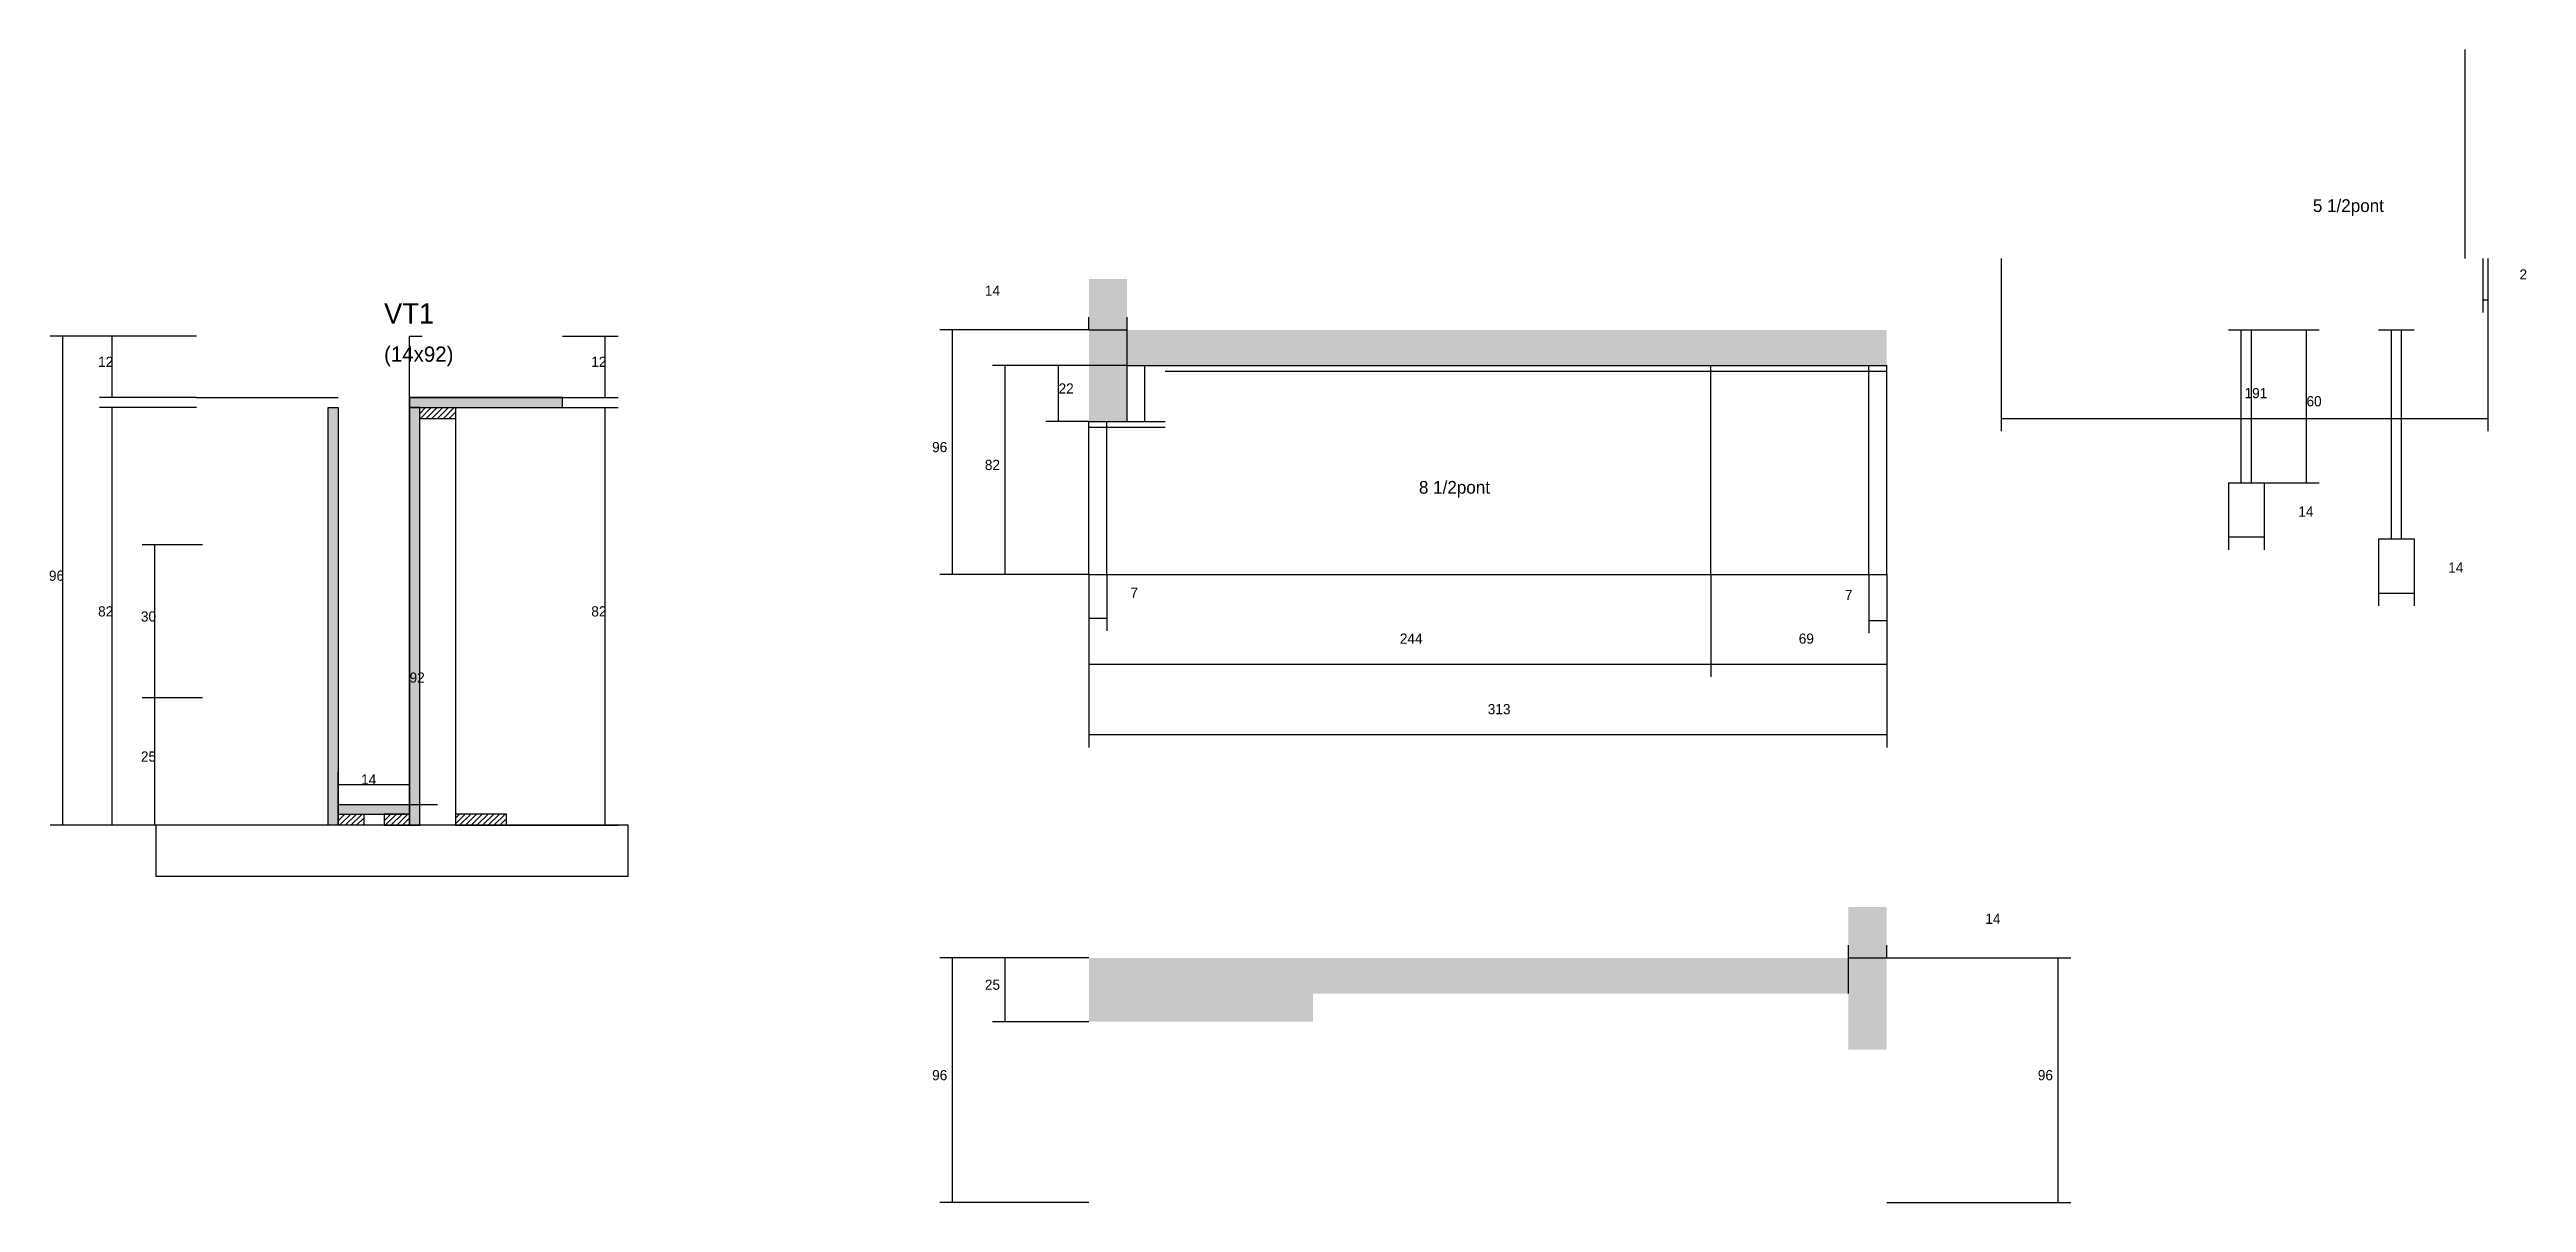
# Model space of a CAD drawing. Header units: metres. Extents: x -2848 to 22762, y -45195 to 1016.
# Drawn here: x 11069 to 12041, y -44340 to -43887 of the extents above; entities that cross this region are included whole.
import ezdxf

# ---------------------------------------------------------------- set-up
doc = ezdxf.new("R2010")
doc.units = ezdxf.units.M
for name, color, linetype in [('COTA', 4, 'Continuous'), ('Cota Seção (2x)', 4, 'Continuous'), ('Hachura', 253, 'Continuous'), ('Madeira', 126, 'Continuous'), ('NOMENCLATURA', 7, 'Continuous'), ('Painéis', 200, 'Continuous'), ('SARR_2.2x7', 40, 'Continuous'), ('SARR_EDITAR', 141, 'Continuous'), ('Texto Seção', 7, 'Continuous')]:
    doc.layers.add(name, color=color, linetype=linetype)

msp = doc.modelspace()

# ---------------------------------------------------------------- texts
at = {"layer": 'COTA'}
for s, p in [('14', (11435.7, -43984.1)), ('2', (12037.8, -43977.7)), ('12', (11087.8, -44012)), ('12', (11281.3, -44012)), ('22', (11464.6, -44022.5)), ('191', (11929.9, -44024.3)), ('60', (11954.2, -44027.5)), ('96', (11415, -44045.5)), ('82', (11435.7, -44052.5)), ('14', (11951, -44070.8)), ('96', (11068.5, -44096)), ('14', (12009.8, -44092.8)), ('82', (11087.8, -44110)), ('30', (11104.6, -44112)), ('82', (11281.3, -44110)), ('7', (11492.8, -44102.7)), ('7', (11773.1, -44103.6)), ('244', (11598.5, -44120.7)), ('69', (11755, -44120.7)), ('313', (11633, -44148.4)), ('25', (11104.6, -44167)), ('14', (11828.2, -44230.7)), ('25', (11435.7, -44256.6)), ('96', (11415, -44292.1)), ('96', (11848.8, -44292.1))]:
    msp.add_text(s, height=4, dxfattribs=at).set_placement(p)
at = {"layer": 'Cota Seção (2x)'}
for s, p in [('92', (11210, -44136)), ('14', (11191, -44176))]:
    msp.add_text(s, height=4, dxfattribs=at).set_placement(p)
at = {"layer": 'NOMENCLATURA'}
for s, p in [('5 1/2pont', (11956.7, -43951.2)), ('8 1/2pont', (11606, -44061.8))]:
    msp.add_text(s, height=5, dxfattribs=at).set_placement(p)
at = {"layer": 'Texto Seção'}
for s, height, p in [('VT1', 8, (11200, -43995)), ('(14x92)', 6, (11200, -44010))]:
    msp.add_text(s, height=height, dxfattribs=at).set_placement(p)

# ---------------------------------------------------------------- hatches: boundary and pattern name
at = {"layer": 'COTA'}
h = msp.add_hatch(dxfattribs=at)
h.set_pattern_fill('AR-CONC', scale=0.03)
h.paths.add_polyline_path([(11491.5, -44011.5), (11789.5, -44011.5), (11789.5, -43997.5), (11491.5, -43997.5), (11491.5, -43977.5), (11476.5, -43977.5), (11476.5, -44033.5), (11491.5, -44033.5)])
h = msp.add_hatch(dxfattribs=at)
h.set_pattern_fill('AR-CONC', scale=0.03)
h.paths.add_polyline_path([(11564.5, -44269.1), (11564.5, -44258.1), (11774.5, -44258.1), (11774.5, -44280.1), (11789.5, -44280.1), (11789.5, -44224.1), (11774.5, -44224.1), (11774.5, -44244.1), (11476.5, -44244.1), (11476.5, -44269.1)])
at = {"layer": 'Hachura'}
h = msp.add_hatch(color=8, dxfattribs=at)
h.dxf.hatch_style = 1
h.paths.add_polyline_path([(11178, -44028), (11182, -44028), (11182, -44028), (11182, -44192), (11182, -44192), (11178, -44192), (11178, -44192), (11178, -44028)])
h = msp.add_hatch(color=8, dxfattribs=at)
h.dxf.hatch_style = 1
h.paths.add_polyline_path([(11270, -44028), (11270, -44024), (11270, -44024), (11210, -44024), (11210, -44024), (11210, -44028), (11210, -44028), (11270, -44028)])
h = msp.add_hatch(color=8, dxfattribs=at)
h.dxf.hatch_style = 1
h.paths.add_polyline_path([(11214, -44028), (11210, -44028), (11210, -44028), (11210, -44192), (11210, -44192), (11214, -44192), (11214, -44192), (11214, -44028)])
h = msp.add_hatch(dxfattribs=at)
h.set_pattern_fill('ANSI31', scale=0.5)
h.paths.add_polyline_path([(11214, -44032.4), (11214, -44028), (11214, -44028), (11228, -44028), (11228, -44028), (11228, -44032.4), (11228, -44032.4), (11214, -44032.4)])
h = msp.add_hatch(color=8, dxfattribs=at)
h.dxf.hatch_style = 1
h.paths.add_polyline_path([(11210, -44187.6), (11210, -44184), (11210, -44184), (11182, -44184), (11182, -44184), (11182, -44187.6), (11182, -44187.6), (11210, -44187.6)])
h = msp.add_hatch(dxfattribs=at)
h.set_pattern_fill('ANSI31', scale=0.5)
h.paths.add_polyline_path([(11182, -44192), (11182, -44187.6), (11182, -44187.6), (11192, -44187.6), (11192, -44187.6), (11192, -44192), (11192, -44192), (11182, -44192)])
h = msp.add_hatch(dxfattribs=at)
h.set_pattern_fill('ANSI31', scale=0.5)
h.paths.add_polyline_path([(11210, -44192), (11210, -44187.6), (11210, -44187.6), (11200, -44187.6), (11200, -44187.6), (11200, -44192), (11200, -44192), (11210, -44192)])
h = msp.add_hatch(dxfattribs=at)
h.set_pattern_fill('ANSI31', scale=0.5)
h.paths.add_polyline_path([(11248, -44192), (11248, -44187.6), (11248, -44187.6), (11228, -44187.6), (11228, -44187.6), (11228, -44192), (11228, -44192), (11248, -44192)])

# ---------------------------------------------------------------- linework, layer by layer
at = {"layer": 'COTA'}
for p, q in [((11834.4, -43969.4), (11834.4, -44037.3)), ((12023.4, -43969.4), (12023.4, -43990.7)), ((12025.4, -43969.4), (12025.4, -44037.3)), ((12025.4, -43969.4), (12025.4, -43990.7)), ((12023.4, -43985.7), (12025.4, -43985.7)), ((11126.4, -44000), (11069, -44000)), ((11074, -44192), (11074, -44000)), ((11126.4, -44000), (11088.3, -44000)), ((11093.3, -44024), (11093.3, -44000)), ((11270, -44000), (11291.8, -44000)), ((11286.8, -44024), (11286.8, -44000)), ((11476.5, -43997.5), (11418, -43997.5)), ((11423, -44093.5), (11423, -43997.5)), ((11476.5, -43997.5), (11476.5, -43992.5)), ((11476.5, -43997.5), (11491.5, -43997.5)), ((11491.5, -44011.5), (11491.5, -43992.5)), ((11937.6, -43997.5), (11959.2, -43997.5)), ((11954.2, -44057.5), (11954.2, -43997.5)), ((11491.5, -44011.5), (11438.7, -44011.5)), ((11443.7, -44093.5), (11443.7, -44011.5)), ((11491.5, -44011.5), (11459.6, -44011.5)), ((11464.6, -44033.5), (11464.6, -44011.5)), ((11126.4, -44024), (11088.3, -44024)), ((11126.4, -44028), (11088.3, -44028)), ((11093.3, -44192), (11093.3, -44028)), ((11270, -44024), (11291.8, -44024)), ((11270, -44028), (11291.8, -44028)), ((11286.8, -44192), (11286.8, -44028)), ((11476.5, -44033.5), (11459.6, -44033.5)), ((11834.4, -44032.3), (12025.4, -44032.3)), ((11923.6, -44057.5), (11923.6, -44083.8)), ((11937.6, -44057.5), (11959.2, -44057.5)), ((11937.6, -44057.5), (11937.6, -44083.8)), ((11923.6, -44078.8), (11937.6, -44078.8)), ((11128.7, -44081.9), (11105.1, -44081.9)), ((11110.1, -44142), (11110.1, -44081.9)), ((11982.5, -44079.5), (11982.5, -44105.8)), ((11996.5, -44079.5), (11996.5, -44105.8)), ((11476.5, -44093.5), (11418, -44093.5)), ((11476.5, -44093.5), (11438.7, -44093.5)), ((11476.5, -44093.5), (11476.5, -44133.7)), ((11476.5, -44093.5), (11476.5, -44161.4)), ((11476.5, -44093.5), (11476.5, -44115.7)), ((11483.5, -44093.5), (11483.5, -44115.7)), ((11720.5, -44093.5), (11720.5, -44133.7)), ((11720.5, -44093.5), (11720.5, -44133.7)), ((11782.5, -44093.5), (11782.5, -44116.6)), ((11789.5, -44093.5), (11789.5, -44161.4)), ((11789.5, -44093.5), (11789.5, -44133.7)), ((11789.5, -44093.5), (11789.5, -44116.6)), ((11982.5, -44100.8), (11996.5, -44100.8)), ((11476.5, -44110.7), (11483.5, -44110.7)), ((11782.5, -44111.6), (11789.5, -44111.6)), ((11476.5, -44128.7), (11720.5, -44128.7)), ((11720.5, -44128.7), (11789.5, -44128.7)), ((11128.7, -44142), (11105.1, -44142)), ((11128.7, -44142), (11105.1, -44142)), ((11110.1, -44192), (11110.1, -44142)), ((11476.5, -44156.4), (11789.5, -44156.4)), ((11148.4, -44192), (11069, -44192)), ((11148.4, -44192), (11088.3, -44192)), ((11128.7, -44192), (11105.1, -44192)), ((11243.6, -44192), (11291.8, -44192)), ((11774.5, -44258.1), (11774.5, -44239.1)), ((11789.5, -44244.1), (11789.5, -44239.1)), ((11476.5, -44244.1), (11418, -44244.1)), ((11423, -44340.1), (11423, -44244.1)), ((11476.5, -44244.1), (11438.7, -44244.1)), ((11443.7, -44269.1), (11443.7, -44244.1)), ((11774.5, -44244.1), (11789.5, -44244.1)), ((11789.5, -44244.1), (11861.8, -44244.1)), ((11856.8, -44340.1), (11856.8, -44244.1)), ((11476.5, -44269.1), (11438.7, -44269.1)), ((11476.5, -44340.1), (11418, -44340.1)), ((11789.5, -44340.1), (11861.8, -44340.1))]:
    msp.add_line(p, q, dxfattribs=at)
at = {"layer": 'Cota Seção (2x)'}
for p, q in [((11210, -44184), (11210, -44000)), ((11210, -44000), (11215, -44000)), ((11182, -44192), (11182, -44171)), ((11210, -44192), (11210, -44171)), ((11182, -44176), (11210, -44176)), ((11221, -44184), (11205, -44184))]:
    msp.add_line(p, q, dxfattribs=at)
at = {"layer": 'Madeira'}
for points in [[(11214, -44032.4), (11214, -44028), (11228, -44028), (11228, -44032.4)], [(11214, -44028), (11228, -44028), (11228, -44192), (11214, -44192)], [(11110.5, -44212), (11295.7, -44212), (11295.7, -44192), (11110.5, -44192)], [(11182, -44192), (11182, -44187.6), (11192, -44187.6), (11192, -44192)], [(11210, -44192), (11210, -44187.6), (11200, -44187.6), (11200, -44192)], [(11248, -44192), (11248, -44187.6), (11228, -44187.6), (11228, -44192)]]:
    msp.add_lwpolyline(points, close=True, dxfattribs=at)
at = {"layer": 'Painéis'}
for p, q in [((11923.6, -43997.5), (11937.6, -43997.5)), ((11982.5, -43997.5), (11996.5, -43997.5)), ((11491.5, -44011.5), (11789.5, -44011.5)), ((11491.5, -44033.5), (11491.5, -44011.5)), ((11720.5, -44093.5), (11720.5, -44011.5)), ((11789.5, -44093.5), (11789.5, -44011.5)), ((11126.4, -44024), (11182, -44024)), ((11210, -44024), (11270, -44024)), ((11476.5, -44033.5), (11491.5, -44033.5)), ((11476.5, -44093.5), (11476.5, -44033.5)), ((11923.6, -44057.5), (11937.6, -44057.5)), ((11982.5, -44079.5), (11996.5, -44079.5)), ((11476.5, -44093.5), (11789.5, -44093.5))]:
    msp.add_line(p, q, dxfattribs=at)
for points in [[(11178, -44028), (11182, -44028), (11182, -44192), (11178, -44192)], [(11270, -44028), (11270, -44024), (11210, -44024), (11210, -44028)], [(11214, -44028), (11210, -44028), (11210, -44192), (11214, -44192)], [(11210, -44187.6), (11210, -44184), (11182, -44184), (11182, -44187.6)]]:
    msp.add_lwpolyline(points, close=True, dxfattribs=at)
at = {"layer": 'SARR_2.2x7'}
for p, q in [((12016.4, -43969.4), (12016.4, -43887.4)), ((11498.5, -44033.5), (11498.5, -44011.5)), ((11506.5, -44013.7), (11720.5, -44013.7)), ((11720.5, -44013.7), (11789.5, -44013.7)), ((11782.5, -44093.5), (11782.5, -44011.5)), ((11476.5, -44035.7), (11506.5, -44035.7)), ((11483.5, -44093.5), (11483.5, -44033.5)), ((11491.5, -44033.5), (11506.5, -44033.5))]:
    msp.add_line(p, q, dxfattribs=at)
at = {"layer": 'SARR_EDITAR'}
for p, q in [((11928.6, -44057.5), (11928.6, -43997.5)), ((11932.6, -44057.5), (11932.6, -43997.5)), ((11987.5, -44079.5), (11987.5, -43997.5)), ((11991.5, -44079.5), (11991.5, -43997.5))]:
    msp.add_line(p, q, dxfattribs=at)

msp.set_redraw_order([(e.dxf.handle, doc.entitydb.next_handle()) for e in msp.query("TEXT MTEXT ATTDEF DIMENSION ARC_DIMENSION")])  # texts and dimensions are drawn at this point

doc.saveas('drawing.dxf')
